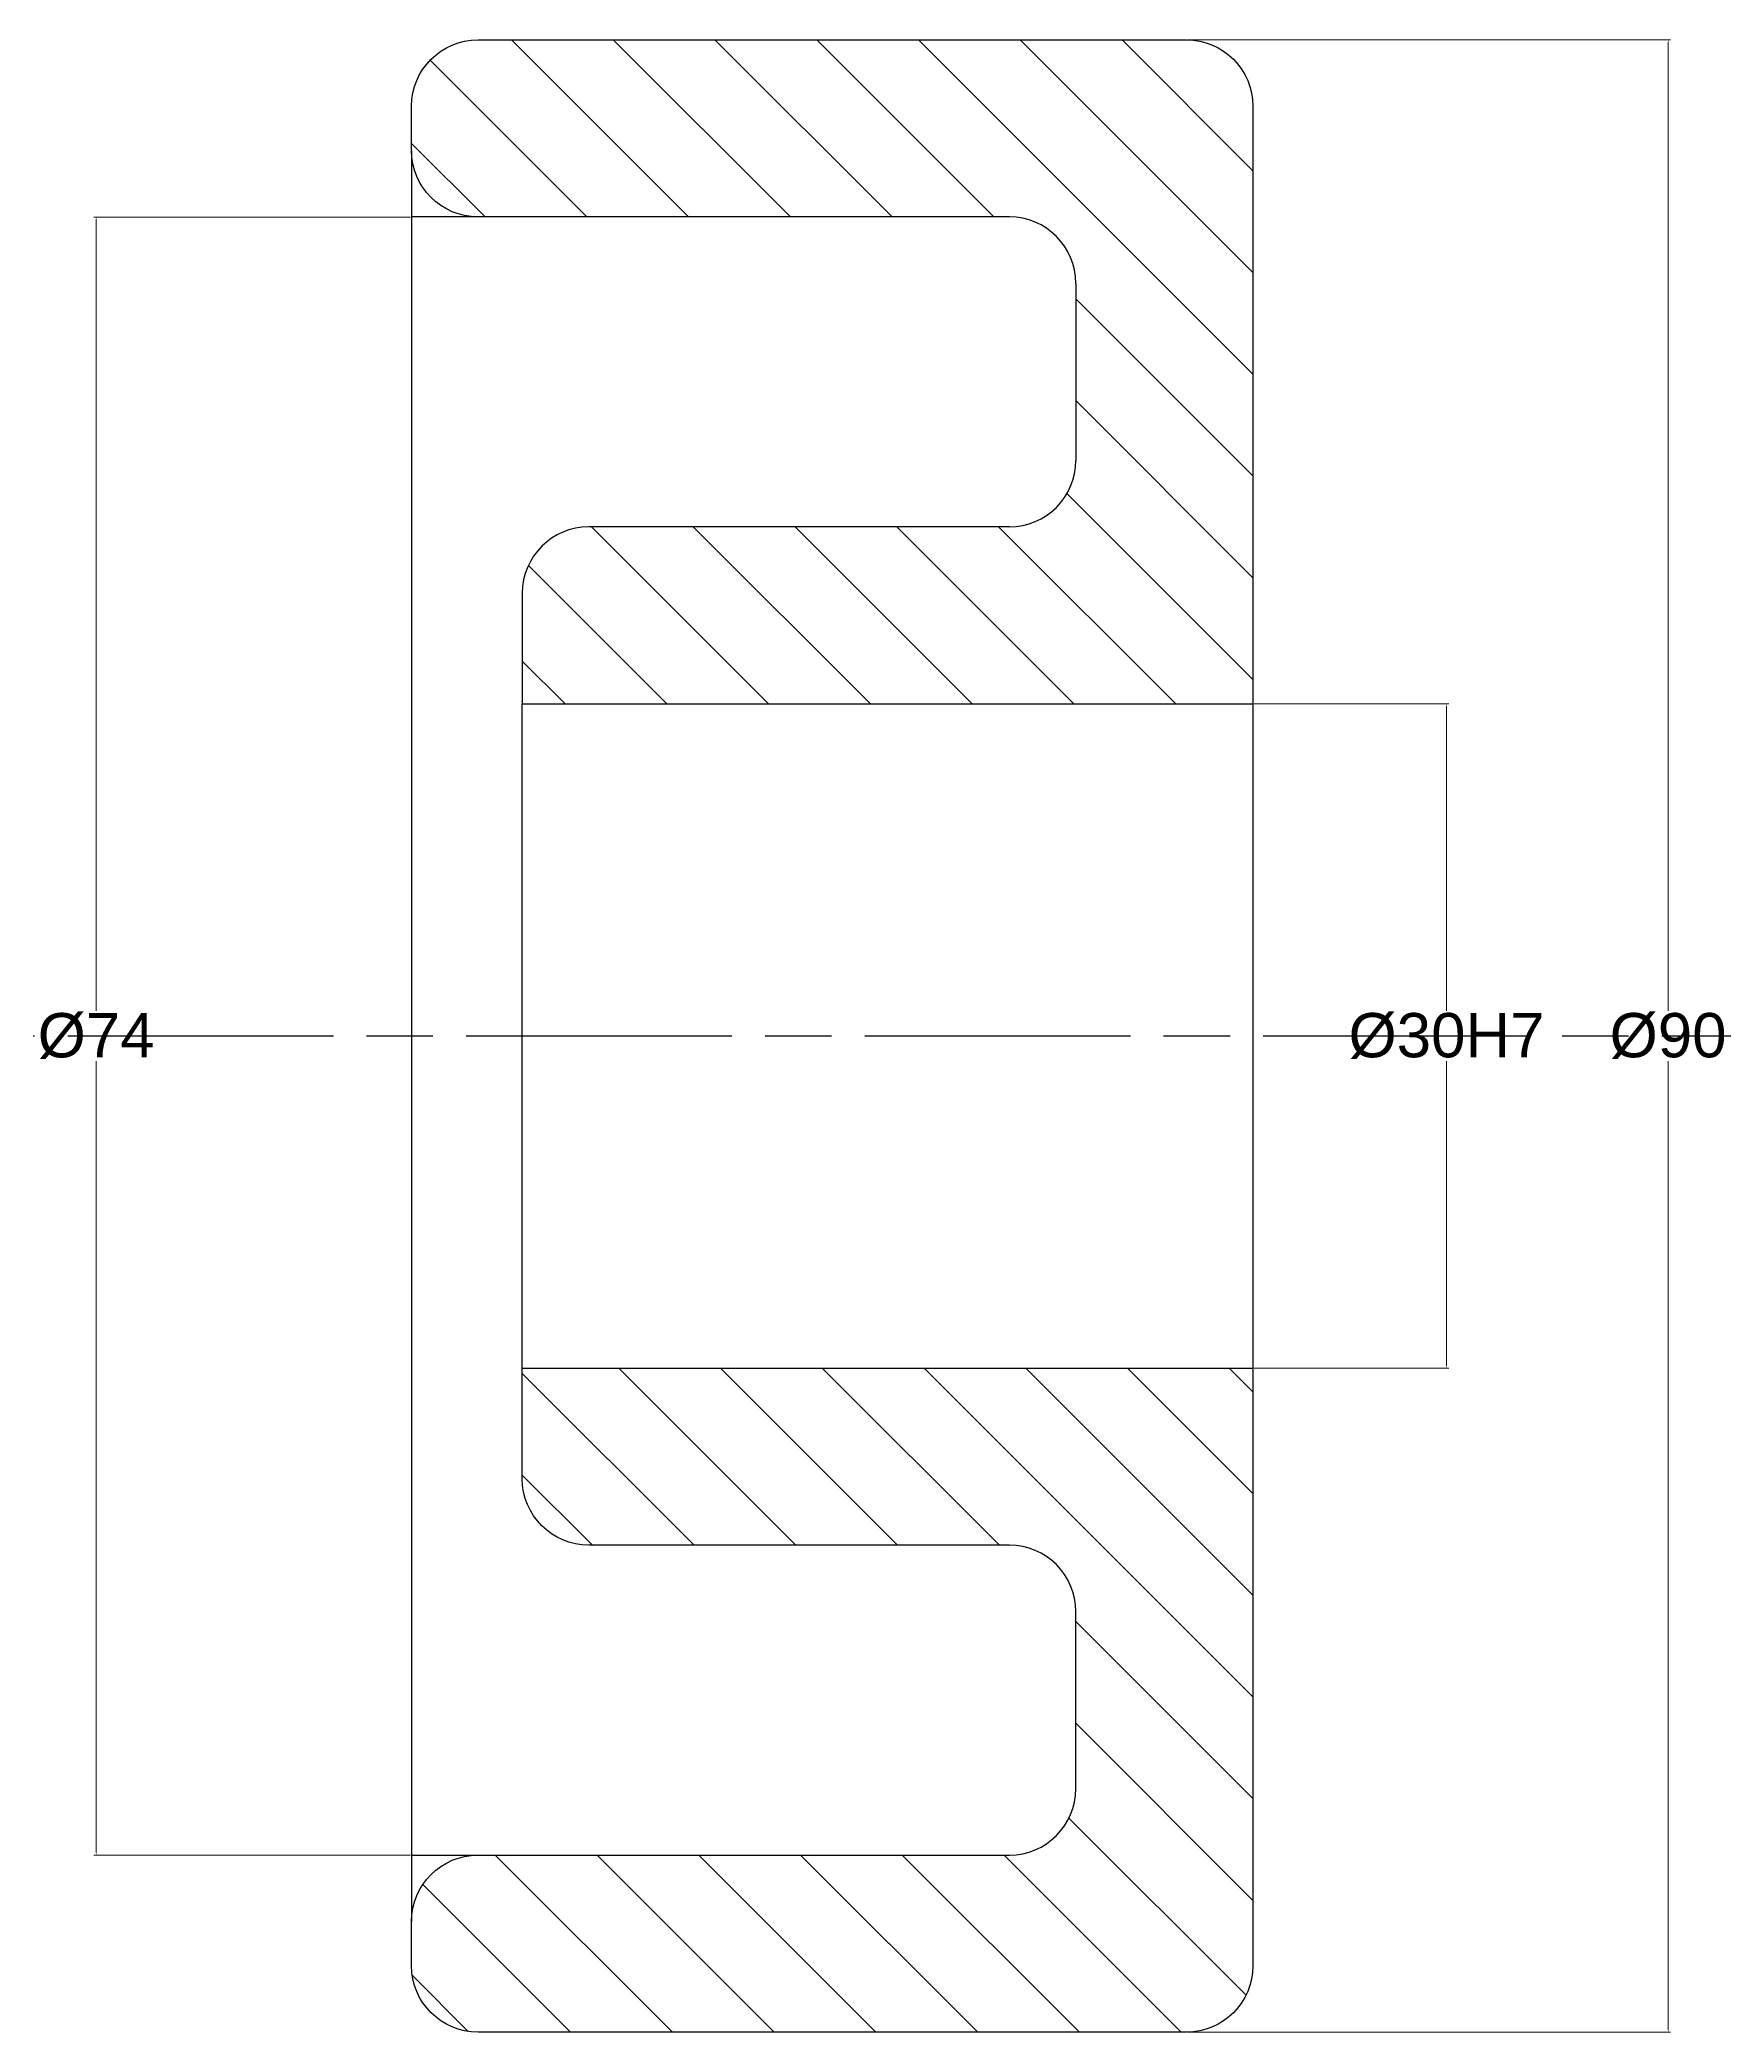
# Model space of a CAD drawing. Header units: inches. Extents: x -831 to 562, y -423 to 205.
# Drawn here: x -433.7 to -357.6, y 115 to 205 of the extents above; entities that cross this region are included whole.
import ezdxf

# ---------------------------------------------------------------- set-up
doc = ezdxf.new("R2010")
doc.units = ezdxf.units.IN
doc.header["$MEASUREMENT"] = 0
doc.linetypes.add('AM_ISO08W050', pattern=[18, 12, -1.5, 3, -1.5])
doc.layers.add('AM_5', color=3, linetype='Continuous', lineweight=15)
doc.styles.get("Standard").update_dxf_attribs({"font": 'arial.ttf'})
doc.dimstyles.new('AM_ANSI$0', dxfattribs={"dimtxt": 0.12, "dimasz": 0.12, "dimexe": 0.1, "dimexo": 0.05, "dimgap": 0.06, "dimtad": 0, "dimtih": 1, "dimtoh": 1, "dimdec": 4, "dimzin": 7, "dimdsep": 46, "dimtxsty": 'Standard', "dimcen": 0, "dimclrd": 256, "dimclre": 256, "dimclrt": 2, "dimadec": 0, "dimazin": 2, "dimtp": 0.1, "dimtm": 0.1, "dimtfac": 0.71, "dimtdec": 4, "dimtofl": 0, "dimtmove": 0, "dimatfit": 3, "dimfxl": 1, "dimtolj": 1, "dimtzin": 7, "dimlwd": -1, "dimlwe": -1, "dimarcsym": 1})

# ---------------------------------------------------------------- blocks, each defined once
blk = doc.blocks.new('*D62')
at = {"layer": 'AM_5', "linetype": 'ByBlock', "transparency": 16777216}
for p, q in [((-378.834, 174.975), (-370.038, 174.975)), ((-370.138, 174.855), (-370.138, 161.112)), ((-370.138, 145.095), (-370.138, 158.838)), ((-378.834, 144.975), (-370.038, 144.975))]:
    blk.add_line(p, q, dxfattribs=at)
at = {"layer": 'AM_5', "transparency": 16777216}
for points in [[(-370.158, 174.855), (-370.118, 174.855), (-370.138, 174.975)], [(-370.158, 145.095), (-370.118, 145.095), (-370.138, 144.975)]]:
    blk.add_solid(points, dxfattribs=at)
at = {"layer": 'Defpoints', "color": 0, "transparency": 16777216}
for p in [(-378.884, 174.975), (-378.884, 144.975), (-370.138, 144.975)]:
    blk.add_point(p, dxfattribs=at)
at = {"layer": 'AM_5', "color": 2, "transparency": 16777216, "insert": (-370.138, 159.975), "char_height": 0.12, "attachment_point": 5}
blk.add_mtext('\\A1;{\\H2;%%C30H7}', dxfattribs=at)
blk = doc.blocks.new('*D63')
at = {"layer": 'AM_5', "linetype": 'ByBlock', "transparency": 16777216}
for p, q in [((-381.834, 204.975), (-360.031, 204.975)), ((-360.131, 204.855), (-360.131, 161.112)), ((-360.131, 115.095), (-360.131, 158.838)), ((-381.834, 114.975), (-360.031, 114.975))]:
    blk.add_line(p, q, dxfattribs=at)
at = {"layer": 'AM_5', "transparency": 16777216}
for points in [[(-360.151, 204.855), (-360.111, 204.855), (-360.131, 204.975)], [(-360.151, 115.095), (-360.111, 115.095), (-360.131, 114.975)]]:
    blk.add_solid(points, dxfattribs=at)
at = {"layer": 'Defpoints', "color": 0, "transparency": 16777216}
for p in [(-381.884, 204.975), (-381.884, 114.975), (-360.131, 114.975)]:
    blk.add_point(p, dxfattribs=at)
at = {"layer": 'AM_5', "color": 2, "transparency": 16777216, "insert": (-360.131, 159.975), "char_height": 0.12, "attachment_point": 5}
blk.add_mtext('\\A1;{\\H2;%%C90}', dxfattribs=at)
blk = doc.blocks.new('*D64')
at = {"layer": 'AM_5', "linetype": 'ByBlock', "transparency": 16777216}
for p, q in [((-416.934, 196.969), (-431.232, 196.969)), ((-431.132, 196.849), (-431.132, 161.109)), ((-431.132, 123.095), (-431.132, 158.835)), ((-416.934, 122.975), (-431.232, 122.975))]:
    blk.add_line(p, q, dxfattribs=at)
at = {"layer": 'AM_5', "transparency": 16777216}
for points in [[(-431.152, 196.849), (-431.112, 196.849), (-431.132, 196.969)], [(-431.152, 123.095), (-431.112, 123.095), (-431.132, 122.975)]]:
    blk.add_solid(points, dxfattribs=at)
at = {"layer": 'Defpoints', "color": 0, "transparency": 16777216}
for p in [(-416.884, 196.969), (-431.132, 122.975), (-416.884, 122.975)]:
    blk.add_point(p, dxfattribs=at)
at = {"layer": 'AM_5', "color": 2, "transparency": 16777216, "insert": (-431.132, 159.972), "char_height": 0.12, "attachment_point": 5}
blk.add_mtext('\\A1;{\\H2;%%C74}', dxfattribs=at)

msp = doc.modelspace()

# ---------------------------------------------------------------- hatches: boundary and pattern name
h = msp.add_hatch()
h.set_pattern_fill('ANSI31', color=256, scale=26, angle=90)
h.set_pattern_definition([(135, (247.6202, 0), (-2.298097, -2.298097), [])])
h.paths.add_polyline_path([(-378.88357, 201.97468, 0.41421356), (-381.88357, 204.97468), (-413.88357, 204.97468, 0.41421356), (-416.88357, 201.97468), (-416.88357, 199.97468, 0.41421356), (-413.88357, 196.97468), (-389.88357, 196.97468, -0.41421356), (-386.88357, 193.97468), (-386.88357, 185.97468, -0.41421356), (-389.88357, 182.97468), (-408.88357, 182.97468, 0.41421356), (-411.88357, 179.97468), (-411.88357, 174.97468), (-378.88357, 174.97468)])
h.paths.add_polyline_path([(-378.88357, 144.97468), (-411.88357, 144.97468), (-411.88357, 139.97468, 0.41421356), (-408.88357, 136.97468), (-389.88357, 136.97468, -0.41421356), (-386.88357, 133.97468), (-386.88357, 125.97468, -0.41421356), (-389.88357, 122.97468), (-413.88357, 122.97468, 0.41421356), (-416.88357, 119.97468), (-416.88357, 117.97468, 0.41421356), (-413.88357, 114.97468), (-381.88357, 114.97468, 0.41421356), (-378.88357, 117.97468)])

# ---------------------------------------------------------------- linework, layer by layer
for p, q in [((-386.88357, 193.97468), (-386.88357, 185.97468)), ((-389.88357, 182.97468), (-408.88357, 182.97468)), ((-411.88357, 179.97468), (-411.88357, 174.97468)), ((-411.88357, 174.97468), (-378.88357, 174.97468)), ((-411.88357, 144.97468), (-411.88357, 174.97468)), ((-411.88357, 144.97468), (-378.88357, 144.97468))]:
    msp.add_line(p, q)
at = {"linetype": 'AM_ISO08W050'}
msp.add_xline((-37.91919, 159.97468), (-1, 0), dxfattribs=at)
msp.add_lwpolyline([(-413.88357, 196.97468, -0.41421356), (-416.88357, 199.97468), (-416.88357, 201.97468, -0.41421356), (-413.88357, 204.97468), (-381.88357, 204.97468, -0.41421356), (-378.88357, 201.97468), (-378.88357, 117.97468, -0.41421356), (-381.88357, 114.97468), (-413.88357, 114.97468, -0.41421356), (-416.88357, 117.97468), (-416.88357, 119.97468, -0.41421356), (-413.88357, 122.97468), (-389.88357, 122.97468, 0.41421356), (-386.88357, 125.97468), (-386.88357, 133.97468, 0.41421356), (-389.88357, 136.97468), (-408.88357, 136.97468, -0.41421356), (-411.88357, 139.97468), (-411.88357, 144.97468)], format="xyb")
for points in [[(-416.88357, 199.97468), (-416.88357, 119.97468)], [(-389.88357, 196.97468), (-416.88357, 196.97468)], [(-416.88357, 122.97468), (-411.88357, 122.97468)]]:
    msp.add_lwpolyline(points)
for centre, start, end in [((-389.88357, 193.97468), 0, 90), ((-389.88357, 185.97468), 270, 0), ((-408.88357, 179.97468), 90, 180)]:
    msp.add_arc(centre, 3, start, end)

# ---------------------------------------------------------------- dimensions: what is measured, and where the dimension line sits
at = {"layer": 'AM_5'}
for base, p1, p2, text, picture, middle in [((-360.1315, 114.97468), (-381.88357, 204.97468), (-381.88357, 114.97468), '{\\H2;%%C90}', '*D63', (-360.1315, 159.97468)), ((-431.13173, 122.97468), (-416.88357, 196.96865), (-416.88357, 122.97468), '{\\H2;%%C74}', '*D64', (-431.13173, 159.97167)), ((-370.13804, 144.97468), (-378.88357, 174.97468), (-378.88357, 144.97468), '{\\H2;%%C30H7}', '*D62', (-370.13804, 159.97468))]:
    dim = msp.add_linear_dim(base=base, p1=p1, p2=p2, angle=90, text=text, dimstyle='AM_ANSI$0', override={"dimpost": ''}, dxfattribs=at)
    dim.commit()
    dim.dimension.update_dxf_attribs({"geometry": picture, "text_midpoint": middle})

doc.saveas('drawing.dxf')
